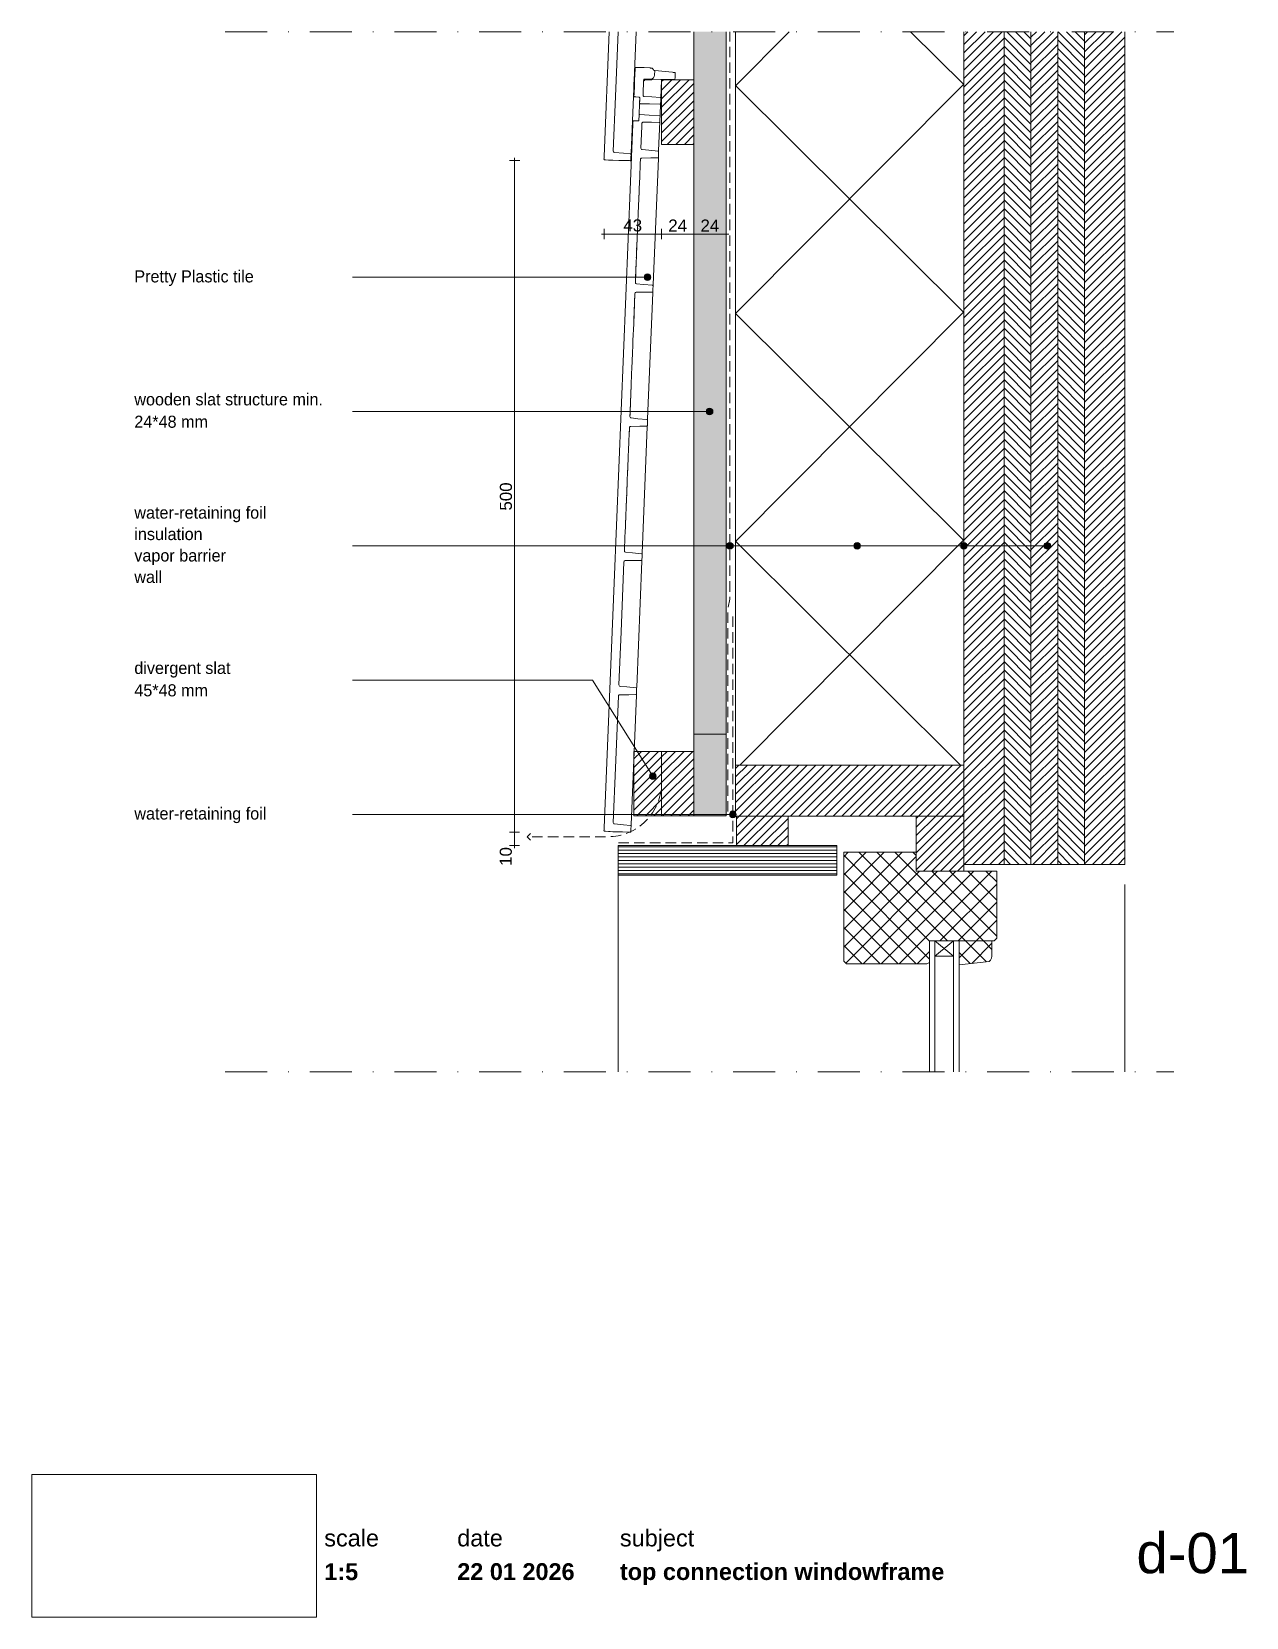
# Paper-space layout 'd-01 top connection windowframe' of a CAD drawing. Header units: millimetres. Extents: x 14 to 195, y 11 to 247.
import ezdxf
from ezdxf.xclip import XClip

# ---------------------------------------------------------------- set-up
doc = ezdxf.new("R2010")
doc.units = ezdxf.units.MM
doc.header["$MEASUREMENT"] = 0
doc.header["$XCLIPFRAME"] = 0
for name, pattern in [('B0302', [12.51, 6.26, -3.125, 0, -3.125]), ('B0701', [2.3412, 1.56, -0.7812]), ('Wipeout_Contour', [1000, 0, -1000])]:
    doc.linetypes.add(name, pattern=pattern)
for name, color, linetype in [('#01', 7, 'Continuous'), ('Dim - 1_50_100', 7, 'Continuous'), ('Info - 1_50_100', 7, 'Continuous'), ('Info - 1_5_10', 7, 'Continuous'), ('Info - English', 7, 'Continuous')]:
    doc.layers.add(name, color=color, linetype=linetype)
doc.styles.add('GENERATED_STYLE_1', font='HelveticaNeue.ttc')
doc.styles.add('GENERATED_STYLE_2', font='HelveticaNeue.ttc')
doc.styles.add('GENERATED_STYLE_3', font='Helvetica.ttc')
doc.styles.add('GENERATED_STYLE_4', font='')
doc.styles.get('GENERATED_STYLE_4').set_extended_font_data('Work Sans')
picture_1 = doc.add_image_def('image1.png', size_in_pixel=(317, 159))
pattern_1 = [(45, (-9206.62435, -124.0905), (-0.6363961, 0.6363961), [])]
pattern_2 = [(315, (-9206.62435, -124.0905), (0.6363961, 0.6363961), [])]
pattern_3 = [(45, (-9206.6243, -124.0905), (-1.3435029, 1.3435029), []), (135, (-9206.6243, -124.0905), (1.3435029, 1.3435029), [])]

# ---------------------------------------------------------------- blocks, each defined once
blk = doc.blocks.new('Drawing_1_1', base_point=(-200, 60))
at = {"color": 2, "linetype": 'Continuous', "lineweight": 0}
for s, insert, char_height, attachment_point, style in [('\\A1;{\\pql;\\fHelvetica Neue|b0|i0|c0|p0;\\W1.000000;scale}', (57.28, 24.14), 2.5, 1, 'GENERATED_STYLE_1'), ('\\A1;{\\pql;\\fHelvetica Neue|b0|i0|c0|p0;\\W1.000000;date}', (77.08, 24.14), 2.5, 1, 'GENERATED_STYLE_1'), ('\\A1;{\\pql;\\fHelvetica Neue|b0|i0|c0|p0;\\W1.000000;subject}', (101.31, 24.14), 2.5, 1, 'GENERATED_STYLE_1'), ('\\A1;{\\pqr;\\fHelvetica Neue|b0|i0|c0|p0;\\W1.000000;d-01}', (195, 23.65), 6, 3, 'GENERATED_STYLE_1'), ('\\A1;{\\pql;\\fHelvetica Neue|b1|i0|c0|p0;\\W1.000000;1:5}', (57.28, 19.12), 2.5, 1, 'GENERATED_STYLE_2'), ('\\A1;{\\pql;\\fHelvetica Neue|b1|i0|c0|p0;\\W1.000000;22 01 2026}', (77.08, 19.14), 2.5, 1, 'GENERATED_STYLE_2'), ('\\A1;{\\pql;\\fHelvetica Neue|b1|i0|c0|p0;\\W1.000000;top connection windowframe}', (101.31, 19.14), 2.5, 1, 'GENERATED_STYLE_2')]:
    blk.add_mtext(s, dxfattribs=dict(at, insert=insert, char_height=char_height, attachment_point=attachment_point, style=style))
at = {"color": 254, "linetype": 'Wipeout_Contour', "lineweight": 0, "ltscale": 174.062972}
blk.add_wipeout([(13.71, 11.09), (56.11, 11.09), (56.11, 32.35), (13.71, 32.35)], dxfattribs=at)
at = {"color": 9, "lineweight": 0}
image = blk.add_image(picture_1, insert=(13.71, 11.09), size_in_units=(42.4, 21.27), dxfattribs=at)
image.set_boundary_path([(-0.5, -0.5), (316.5, 158.5)])
blk = doc.blocks.new('Drawing_2_1', base_point=(-9206.62, -124.09))
at = {"layer": '#01', "linetype": 'Continuous', "lineweight": 0, "true_color": 0x000000}
for points in [[(104.91, 210.66), (104.95, 210.47), (105.06, 210.31), (105.22, 210.2), (105.41, 210.16), (105.61, 210.2), (105.77, 210.31), (105.88, 210.47), (105.91, 210.66), (105.88, 210.85), (105.77, 211.02), (105.61, 211.12), (105.41, 211.16), (105.22, 211.12), (105.06, 211.02), (104.95, 210.85)], [(114.16, 190.66), (114.2, 190.47), (114.3, 190.31), (114.47, 190.2), (114.66, 190.16), (114.85, 190.2), (115.01, 190.31), (115.12, 190.47), (115.16, 190.66), (115.12, 190.85), (115.01, 191.02), (114.85, 191.12), (114.66, 191.16), (114.47, 191.12), (114.3, 191.02), (114.2, 190.85)], [(117.19, 170.66), (117.23, 170.47), (117.34, 170.31), (117.5, 170.2), (117.69, 170.16), (117.88, 170.2), (118.05, 170.31), (118.16, 170.47), (118.19, 170.66), (118.16, 170.85), (118.05, 171.02), (117.88, 171.12), (117.69, 171.16), (117.5, 171.12), (117.34, 171.02), (117.23, 170.85)], [(136.13, 170.66), (136.17, 170.47), (136.28, 170.31), (136.44, 170.2), (136.63, 170.16), (136.82, 170.2), (136.98, 170.31), (137.09, 170.47), (137.13, 170.66), (137.09, 170.85), (136.98, 171.02), (136.82, 171.12), (136.63, 171.16), (136.44, 171.12), (136.28, 171.02), (136.17, 170.85)], [(152.02, 170.66), (152.06, 170.47), (152.17, 170.31), (152.33, 170.2), (152.52, 170.16), (152.71, 170.2), (152.87, 170.31), (152.98, 170.47), (153.02, 170.66), (152.98, 170.85), (152.87, 171.02), (152.71, 171.12), (152.52, 171.16), (152.33, 171.12), (152.17, 171.02), (152.06, 170.85)], [(164.46, 170.66), (164.5, 170.47), (164.61, 170.31), (164.77, 170.2), (164.96, 170.16), (165.15, 170.2), (165.31, 170.31), (165.42, 170.47), (165.46, 170.66), (165.42, 170.85), (165.31, 171.02), (165.15, 171.12), (164.96, 171.16), (164.77, 171.12), (164.61, 171.02), (164.5, 170.85)], [(105.71, 136.34), (105.75, 136.14), (105.86, 135.98), (106.02, 135.87), (106.21, 135.84), (106.4, 135.87), (106.56, 135.98), (106.67, 136.14), (106.71, 136.34), (106.67, 136.53), (106.56, 136.69), (106.4, 136.8), (106.21, 136.84), (106.02, 136.8), (105.86, 136.69), (105.75, 136.53)], [(117.62, 130.66), (117.66, 130.47), (117.77, 130.31), (117.93, 130.2), (118.12, 130.16), (118.31, 130.2), (118.47, 130.31), (118.58, 130.47), (118.62, 130.66), (118.58, 130.85), (118.47, 131.02), (118.31, 131.12), (118.12, 131.16), (117.93, 131.12), (117.77, 131.02), (117.66, 130.85)]]:
    blk.add_hatch(color=18, dxfattribs=at).paths.add_polyline_path(points)
at = {"layer": 'Info - 1_50_100', "linetype": 'Continuous', "lineweight": 0, "true_color": 0xfefefe}
blk.add_hatch(color=7, dxfattribs=at).paths.add_polyline_path([(117.12, 247.22), (112.32, 247.22), (112.32, 130.44), (117.12, 130.44)])
at = {"layer": 'Info - 1_50_100', "linetype": 'Continuous', "lineweight": 0, "true_color": 0x000000}
h = blk.add_hatch(dxfattribs=at)
h.set_pattern_fill('415_Isolatie_ruit_0001', color=18, style=0, pattern_type=2)
h.set_pattern_definition([(45.152, (118.52, 239.18), (-16.9703, 16.8807), []), (135.152, (118.52, 239.18), (16.9703, 17.0605), [])])
h.paths.add_polyline_path([(152.52, 247.22), (118.52, 247.22), (118.52, 138.01), (152.52, 138.01)])
h = blk.add_hatch(dxfattribs=at)
h.set_pattern_fill('310_Naaldhout__01__0001', color=18, style=0, pattern_type=2)
h.set_pattern_definition(pattern_1)
h.paths.add_polyline_path([(158.52, 247.22), (152.52, 247.22), (152.52, 123.21), (158.52, 123.21)])
h = blk.add_hatch(dxfattribs=at)
h.set_pattern_fill('310_Naaldhout__02__0001', color=18, style=0, pattern_type=2)
h.set_pattern_definition(pattern_2)
h.paths.add_polyline_path([(162.52, 247.22), (158.52, 247.22), (158.52, 123.21), (162.52, 123.21)])
h = blk.add_hatch(dxfattribs=at)
h.set_pattern_fill('310_Naaldhout__01__0001', color=18, style=0, pattern_type=2)
h.set_pattern_definition(pattern_1)
h.paths.add_polyline_path([(166.52, 247.22), (162.52, 247.22), (162.52, 123.21), (166.52, 123.21)])
h = blk.add_hatch(dxfattribs=at)
h.set_pattern_fill('310_Naaldhout__02__0001', color=18, style=0, pattern_type=2)
h.set_pattern_definition(pattern_2)
h.paths.add_polyline_path([(170.52, 247.22), (166.52, 247.22), (166.52, 123.21), (170.52, 123.21)])
h = blk.add_hatch(dxfattribs=at)
h.set_pattern_fill('310_Naaldhout__01__0001', color=18, style=0, pattern_type=2)
h.set_pattern_definition(pattern_1)
h.paths.add_polyline_path([(176.52, 247.22), (170.52, 247.22), (170.52, 123.21), (176.52, 123.21)])
h = blk.add_hatch(dxfattribs=at)
h.set_pattern_fill('310_Naaldhout__01__0001', color=18, style=0, pattern_type=2)
h.set_pattern_definition(pattern_1)
h.paths.add_polyline_path([(118.52, 130.41), (152.52, 130.41), (152.52, 138.01), (118.52, 138.01)])
h = blk.add_hatch(dxfattribs=at)
h.set_pattern_fill('310_Naaldhout__01__0001', color=18, style=0, pattern_type=2)
h.set_pattern_definition(pattern_1)
h.paths.add_polyline_path([(118.65, 126.01), (126.34, 126.01), (126.34, 130.41), (118.65, 130.41)])
h = blk.add_hatch(dxfattribs=at)
h.set_pattern_fill('310_Naaldhout__01__0001', color=18, style=0, pattern_type=2)
h.set_pattern_definition(pattern_1)
h.paths.add_polyline_path([(145.43, 122.21), (152.52, 122.21), (152.52, 130.41), (145.43, 130.41)])
h = blk.add_hatch(dxfattribs=at)
h.set_pattern_fill('325_Houtachtig_plaatmate_E0', color=18, style=0, pattern_type=2)
h.set_pattern_definition([(0, (203.38865, 123.81315), (0, 0.5), [])])
h.paths.add_polyline_path([(133.63, 121.61), (133.63, 126.01), (101.05, 126.01), (101.05, 121.61)])
at = {"layer": 'Info - 1_5_10', "linetype": 'Continuous', "lineweight": 0, "true_color": 0x99a3a6}
h = blk.add_hatch(dxfattribs=at)
h.set_pattern_fill('310_Naaldhout__01__0001', color=253, style=0, pattern_type=2)
h.set_pattern_definition(pattern_1)
h.paths.add_polyline_path([(107.52, 230.44), (112.32, 230.44), (112.32, 240.04), (107.52, 240.04)])
h = blk.add_hatch(dxfattribs=at)
h.set_pattern_fill('310_Naaldhout__01__0001', color=253, style=0, pattern_type=2)
h.set_pattern_definition(pattern_1)
h.paths.add_polyline_path([(103.4, 130.44), (107.52, 130.44), (107.52, 140.04), (103.4, 140.04)])
h = blk.add_hatch(dxfattribs=at)
h.set_pattern_fill('310_Naaldhout__01__0001', color=253, style=0, pattern_type=2)
h.set_pattern_definition(pattern_1)
h.paths.add_polyline_path([(107.52, 130.44), (112.32, 130.44), (112.32, 140.04), (107.52, 140.04)])
h = blk.add_hatch(dxfattribs=at)
h.set_pattern_fill('305_Loofhout__02__0001', color=253, style=0, pattern_type=2)
h.set_pattern_definition(pattern_3)
h.paths.add_polyline_path([(145.43, 125.01), (134.63, 125.01), (134.63, 108.81), (135.03, 108.41), (147.03, 108.41), (147.41, 108.61), (147.41, 111.81), (153.63, 111.81), (157.03, 111.81), (157.43, 112.21), (157.43, 122.21), (145.43, 122.21)])
h = blk.add_hatch(dxfattribs=at)
h.set_pattern_fill('305_Loofhout__02__0001', color=253, style=0, pattern_type=2)
h.set_pattern_definition(pattern_3)
h.paths.add_polyline_path([(151.81, 111.81), (151.81, 108.27), (156.29, 108.74, 0.246914), (156.72, 109.84), (156.72, 111.81)])
at = {"layer": '#01', "color": 1, "linetype": 'Continuous', "lineweight": 0}
blk.add_line((112.32, 240.04), (112.32, 247.22), dxfattribs=at)
at = {"layer": '#01', "color": 2, "linetype": 'Continuous', "lineweight": 0}
for p, q in [((107.52, 240.04), (107.52, 230.44)), ((112.32, 240.04), (107.52, 240.04)), ((112.32, 240.04), (112.32, 230.44)), ((112.32, 230.44), (107.52, 230.44))]:
    blk.add_line(p, q, dxfattribs=at)
at = {"layer": '#01', "color": 9, "linetype": 'Continuous', "lineweight": 0}
for p, q in [((104.91, 210.66), (61.48, 210.66)), ((114.16, 190.66), (61.48, 190.66)), ((152.02, 170.66), (61.48, 170.66)), ((117.19, 170.66), (61.48, 170.66)), ((164.46, 170.66), (73.92, 170.66)), ((136.13, 170.66), (78.3, 170.66)), ((97.22, 150.66), (61.48, 150.66)), ((105.94, 136.76), (97.22, 150.66)), ((117.62, 130.66), (61.48, 130.66)), ((101.05, 122.41), (101.05, 92.3)), ((176.52, 120.21), (176.52, 92.3)), ((148.21, 109.55), (151.01, 111.81)), ((151.01, 109.55), (148.21, 111.81))]:
    blk.add_line(p, q, dxfattribs=at)
at = {"layer": '#01', "color": 4, "linetype": 'Continuous', "lineweight": 0, "flags": 128}
blk.add_lwpolyline([(152.52, 247.22), (152.52, 123.21), (176.52, 123.21), (176.52, 247.22)], dxfattribs=at)
at = {"layer": '#01', "color": 2, "linetype": 'B0701', "lineweight": 0, "flags": 128}
blk.add_lwpolyline([(101.09, 126.43), (118.12, 126.43), (118.12, 160.56)], dxfattribs=at)
at = {"layer": '#01', "color": 1, "linetype": 'Continuous', "lineweight": 0}
for centre in [(105.41, 210.66), (114.66, 190.66), (117.69, 170.66), (136.63, 170.66), (152.52, 170.66), (164.96, 170.66), (106.21, 136.34), (118.12, 130.66)]:
    blk.add_circle(centre, 0.5, dxfattribs=at)
at = {"color": 1, "linetype": 'Continuous', "lineweight": 0}
for p, q in [((102.97, 229.11), (103.71, 247.22)), ((103.58, 241.82), (103.59, 241.85)), ((103.6, 241.86), (103.63, 241.89)), ((103.64, 241.89), (103.68, 241.9)), ((103.75, 241.9), (103.68, 241.9)), ((103.94, 241.89), (104.92, 241.87)), ((106.49, 241.22), (106.48, 240.92)), ((106.48, 240.76), (106.48, 240.92)), ((106.5, 241.4), (106.49, 241.22)), ((106.5, 241.42), (106.5, 241.42)), ((106.5, 241.42), (106.5, 241.4)), ((109.27, 241.16), (109.25, 241.16)), ((109.46, 241.14), (109.27, 241.16)), ((109.5, 241.13), (109.5, 241.13)), ((109.53, 241.09), (109.54, 241.09)), ((109.55, 241.04), (109.55, 241.05)), ((103.43, 240.35), (103.38, 239.15)), ((103.46, 239.15), (103.38, 239.15)), ((103.46, 239.15), (103.42, 237.97)), ((103.43, 240.35), (103.51, 240.35)), ((103.46, 239.15), (103.5, 240.03)), ((104.83, 239.87), (104.76, 238.04)), ((104.83, 239.87), (104.85, 240.15)), ((104.85, 240.15), (104.87, 240.15)), ((104.87, 240.15), (104.94, 240.15)), ((104.94, 240.15), (105.04, 240.14)), ((104.95, 239.97), (105.03, 240.06)), ((105.03, 240.06), (105.03, 240.06)), ((105.04, 240.14), (105.88, 240.15)), ((105.88, 240.15), (106.11, 240.2)), ((106.3, 240.33), (106.11, 240.2)), ((106.3, 240.33), (106.43, 240.53)), ((106.43, 240.53), (106.48, 240.76)), ((107.5, 239.99), (107.39, 237.32)), ((107.41, 240.09), (107.41, 240.09)), ((107.52, 240.04), (107.5, 239.99)), ((107.52, 240.04), (107.6, 240.09)), ((108.59, 240.1), (108.49, 240.1)), ((108.59, 240.1), (109.41, 240.11)), ((109.41, 240.11), (109.42, 240.11)), ((109.47, 240.13), (109.46, 240.12)), ((109.5, 240.16), (109.5, 240.16)), ((109.51, 240.2), (109.52, 240.28)), ((100.32, 229.45), (100.65, 237.59)), ((103.41, 237.57), (103.44, 237.54)), ((103.48, 237.52), (103.45, 237.53)), ((103.57, 237.51), (103.49, 237.52)), ((104.22, 237.43), (104.21, 237.44)), ((104.21, 236.14), (104.22, 236.3)), ((104.21, 235.97), (104.21, 236.14)), ((104.22, 236.3), (104.23, 236.42)), ((104.26, 237.35), (104.23, 236.63)), ((104.23, 236.57), (104.23, 236.59)), ((104.23, 236.59), (104.24, 236.57)), ((104.23, 236.52), (104.23, 236.57)), ((104.23, 236.42), (104.23, 236.52)), ((104.24, 236.54), (104.26, 236.53)), ((104.25, 237.4), (104.25, 237.41)), ((104.26, 237.35), (104.25, 237.12)), ((104.26, 237.17), (104.25, 237.13)), ((104.25, 237.12), (104.25, 237.12)), ((104.25, 237.12), (104.25, 237.06)), ((104.25, 237.06), (104.25, 237.04)), ((104.25, 237.06), (104.25, 237.05)), ((104.25, 237.05), (104.25, 236.94)), ((104.25, 236.94), (104.25, 236.92)), ((104.25, 236.92), (104.25, 236.9)), ((104.26, 237.36), (104.26, 237.35)), ((104.26, 237.35), (104.26, 237.17)), ((104.26, 237.17), (104.26, 237.16)), ((104.26, 237.16), (104.26, 237.17)), ((104.28, 236.51), (104.3, 236.5)), ((104.76, 237.72), (104.75, 237.77)), ((104.77, 237.67), (104.8, 237.63)), ((104.84, 237.59), (104.89, 237.58)), ((106.06, 237.5), (104.94, 237.56)), ((107.29, 236.43), (107.31, 236.43)), ((107.31, 236.43), (107.33, 236.45)), ((107.35, 237.41), (107.33, 237.42)), ((107.35, 236.24), (107.34, 236.09)), ((107.35, 236.49), (107.35, 236.47)), ((107.36, 236.44), (107.35, 236.36)), ((107.35, 236.36), (107.35, 236.24)), ((107.36, 236.52), (107.38, 236.9)), ((107.36, 236.52), (107.36, 236.5)), ((107.36, 236.5), (107.36, 236.44)), ((107.37, 237.39), (107.38, 237.37)), ((107.39, 237.32), (107.39, 237.35)), ((103.25, 233.85), (103.26, 233.88)), ((103.27, 233.89), (103.3, 233.92)), ((103.35, 233.93), (103.31, 233.92)), ((103.58, 233.93), (104.03, 233.94)), ((103.72, 233.93), (104.03, 233.94)), ((103.9, 233.93), (104.03, 233.94)), ((104, 233.94), (103.98, 233.94)), ((104.03, 233.94), (104, 233.94)), ((104.04, 233.94), (104.03, 233.94)), ((104.09, 233.96), (104.08, 233.95)), ((104.12, 233.99), (104.11, 233.98)), ((104.16, 234.86), (104.17, 234.96)), ((104.16, 234.81), (104.16, 234.86)), ((104.16, 234.79), (104.16, 234.81)), ((104.17, 235.09), (104.18, 235.24)), ((104.17, 234.96), (104.17, 235.09)), ((104.17, 234.81), (104.17, 234.84)), ((104.18, 235.41), (104.19, 235.6)), ((104.18, 235.24), (104.18, 235.41)), ((104.19, 235.6), (104.2, 235.78)), ((104.19, 234.85), (104.21, 234.87)), ((104.2, 235.78), (104.21, 235.97)), ((104.26, 234.88), (104.24, 234.88)), ((105.65, 234.8), (104.26, 234.88)), ((107.25, 233.8), (107.07, 229.53)), ((107.21, 234.7), (107.24, 234.7)), ((107.24, 233.78), (107.23, 233.75)), ((107.26, 234.68), (107.27, 234.66)), ((107.28, 234.61), (107.27, 234.23)), ((107.29, 234.77), (107.28, 234.68)), ((107.28, 234.68), (107.28, 234.63)), ((107.28, 234.63), (107.28, 234.61)), ((107.28, 234.61), (107.28, 234.63)), ((107.3, 235.03), (107.29, 234.89)), ((107.29, 234.89), (107.29, 234.77)), ((107.31, 235.2), (107.3, 235.03)), ((107.32, 235.56), (107.31, 235.38)), ((107.31, 235.38), (107.31, 235.2)), ((107.33, 235.75), (107.32, 235.56)), ((107.34, 235.93), (107.33, 235.75)), ((107.34, 236.09), (107.34, 235.93)), ((103.23, 233.43), (100.44, 165.12)), ((103.24, 233.7), (103.23, 233.43)), ((104.56, 233.1), (104.43, 229.86)), ((104.58, 233.57), (104.59, 233.62)), ((104.65, 233.71), (104.68, 233.74)), ((104.73, 233.75), (104.78, 233.76)), ((106.03, 233.73), (107.15, 233.71)), ((107.15, 233.71), (107.17, 233.71)), ((107.21, 233.74), (107.2, 233.72)), ((100.32, 229.45), (100.34, 229.35)), ((100.34, 229.35), (100.41, 229.27)), ((100.41, 229.27), (100.5, 229.24)), ((101.27, 229.17), (101.27, 229.17)), ((101.83, 229.12), (102.87, 229.02)), ((102.96, 228.92), (102.97, 229.11)), ((104.45, 229.77), (104.43, 229.86)), ((104.51, 229.69), (104.45, 229.77)), ((104.61, 229.66), (104.51, 229.69)), ((104.61, 229.66), (104.61, 229.66)), ((107, 229.42), (107.02, 229.42)), ((107.04, 229.4), (107.06, 229.38)), ((107.05, 228.98), (107.07, 229.33)), ((107.06, 229.38), (107.06, 229.36)), ((107.07, 229.53), (107.07, 229.33)), ((98.93, 228.25), (98.94, 228.22)), ((98.94, 228.38), (98.95, 228.65)), ((98.94, 228.2), (98.97, 228.17)), ((98.98, 228.16), (99.01, 228.15)), ((99.77, 228.1), (99.59, 228.11)), ((100.27, 228.07), (99.77, 228.1)), ((102.71, 228.02), (102.58, 228.02)), ((102.71, 228.02), (102.83, 228.01)), ((102.87, 228.02), (102.88, 228.03)), ((102.9, 229.01), (102.92, 229)), ((102.91, 228.06), (102.91, 228.06)), ((102.93, 228.24), (102.94, 228.49)), ((102.94, 228.43), (102.93, 228.24)), ((102.93, 228.11), (102.93, 228.24)), ((102.94, 228.98), (102.95, 228.97)), ((102.96, 228.94), (102.96, 228.92)), ((104.33, 227.61), (104.25, 225.49)), ((104.33, 227.61), (104.36, 228.21)), ((104.36, 228.21), (104.33, 227.62)), ((104.33, 227.62), (104.36, 228.21)), ((104.36, 228.21), (104.39, 228.3)), ((104.39, 228.3), (104.46, 228.37)), ((104.46, 228.37), (104.56, 228.4)), ((106.94, 228.43), (105.89, 228.41)), ((107.03, 228.32), (106.26, 209.55)), ((106.96, 228.43), (106.94, 228.43)), ((107, 228.45), (106.98, 228.44)), ((107.03, 228.32), (107.03, 228.52)), ((107.03, 228.52), (107.03, 228.5)), ((104.11, 222.08), (104.1, 221.89)), ((104.15, 223.02), (104.13, 222.61)), ((104.14, 222.89), (104.13, 222.58)), ((104.18, 223.91), (104.18, 223.91)), ((104.18, 223.81), (104.18, 223.74)), ((104.01, 219.72), (104.02, 219.82)), ((104.02, 219.82), (104.01, 219.74)), ((104.02, 219.82), (104.01, 219.76)), ((104.02, 219.82), (104.01, 219.77)), ((104.02, 220.02), (104.03, 220.07)), ((104.03, 220.07), (104.02, 220.02)), ((104.02, 220.02), (104.03, 220.07)), ((104.02, 220.04), (104.03, 220.07)), ((104.03, 220.07), (104.02, 220.04)), ((104.02, 220.04), (104.03, 220.07)), ((104.02, 220.05), (104.02, 219.99)), ((104.02, 220.02), (104.02, 219.87)), ((104.02, 219.99), (104.02, 219.99)), ((104.02, 219.99), (104.02, 219.91)), ((104.02, 219.99), (104.02, 219.94)), ((104.02, 219.99), (104.02, 219.97)), ((104.02, 219.94), (104.02, 219.97)), ((104.02, 219.87), (104.02, 219.82)), ((104.02, 219.82), (104.02, 219.81)), ((104.03, 220.16), (104.03, 220.16)), ((104.03, 220.15), (104.03, 220.14)), ((104.03, 220.14), (104.03, 220.15)), ((104.03, 220.15), (104.03, 220.14)), ((104.03, 220.14), (104.03, 220.14)), ((104.03, 220.14), (104.03, 220.12)), ((104.03, 220.14), (104.03, 220.14)), ((104.03, 220.12), (104.03, 220.11)), ((104.03, 220.12), (104.03, 220.12)), ((104.03, 220.1), (104.03, 220.11)), ((104.03, 220.07), (104.03, 220.1)), ((104.03, 220.07), (104.03, 220.1)), ((104.03, 220.09), (104.03, 220.1)), ((104.03, 220.07), (104.03, 220.09)), ((104.03, 220.09), (104.03, 220.09)), ((104.04, 220.37), (104.07, 221.04)), ((104.07, 221.04), (104.07, 221.13)), ((104.09, 221.74), (104.1, 221.87)), ((104.09, 221.74), (104.09, 221.74)), ((104.1, 221.88), (104.1, 221.89)), ((104.1, 221.87), (104.1, 221.88)), ((103.92, 217.58), (103.93, 217.64)), ((103.92, 217.59), (103.93, 217.62)), ((103.92, 217.61), (103.92, 217.59)), ((103.92, 217.56), (103.92, 217.59)), ((103.92, 217.59), (103.92, 217.59)), ((103.92, 217.57), (103.92, 217.56)), ((103.92, 217.55), (103.92, 217.56)), ((103.92, 217.54), (103.92, 217.55)), ((103.92, 217.53), (103.92, 217.54)), ((103.92, 217.52), (103.92, 217.53)), ((103.92, 217.53), (103.92, 217.53)), ((103.92, 217.5), (103.92, 217.52)), ((103.92, 217.51), (103.92, 217.5)), ((103.92, 217.49), (103.92, 217.5)), ((103.92, 217.4), (103.92, 217.49)), ((103.92, 217.49), (103.92, 217.49)), ((103.92, 217.46), (103.92, 217.47)), ((103.92, 217.38), (103.92, 217.46)), ((103.92, 217.37), (103.92, 217.44)), ((103.92, 217.44), (103.92, 217.44)), ((103.93, 217.82), (103.93, 217.84)), ((103.93, 217.8), (103.93, 217.81)), ((103.93, 217.79), (103.93, 217.8)), ((103.93, 217.79), (103.93, 217.76)), ((103.93, 217.76), (103.93, 217.78)), ((103.93, 217.75), (103.93, 217.76)), ((103.93, 217.74), (103.93, 217.75)), ((103.93, 217.74), (103.93, 217.72)), ((103.93, 217.72), (103.93, 217.73)), ((103.93, 217.71), (103.93, 217.72)), ((103.93, 217.66), (103.93, 217.71)), ((103.93, 217.69), (103.93, 217.64)), ((103.93, 217.67), (103.93, 217.68)), ((103.93, 217.66), (103.93, 217.67)), ((103.93, 217.65), (103.93, 217.66)), ((103.93, 217.64), (103.93, 217.65)), ((103.94, 217.93), (103.96, 218.58)), ((103.94, 217.93), (103.94, 217.91)), ((103.94, 217.92), (103.94, 217.91)), ((103.94, 217.91), (103.94, 217.9)), ((103.94, 217.88), (103.94, 217.9)), ((103.94, 217.89), (103.94, 217.88)), ((103.94, 217.86), (103.94, 217.87)), ((103.96, 218.58), (103.96, 218.59)), ((103.96, 218.59), (103.97, 218.59)), ((103.97, 218.59), (103.96, 218.58)), ((103.99, 219.24), (103.97, 218.83)), ((103.99, 219.22), (103.97, 218.83)), ((103.97, 218.83), (103.97, 218.83)), ((103.97, 218.81), (103.97, 218.82)), ((103.97, 218.82), (103.97, 218.82)), ((103.97, 218.81), (103.97, 218.81)), ((103.97, 218.81), (103.97, 218.81)), ((103.97, 218.8), (103.97, 218.81)), ((103.97, 218.8), (103.97, 218.77)), ((103.97, 218.8), (103.97, 218.78)), ((103.97, 218.8), (103.97, 218.78)), ((103.97, 218.8), (103.97, 218.79)), ((103.97, 218.79), (103.97, 218.8)), ((103.97, 218.8), (103.97, 218.79)), ((103.97, 218.79), (103.97, 218.8)), ((103.97, 218.78), (103.97, 218.76)), ((103.97, 218.78), (103.97, 218.76)), ((103.97, 218.78), (103.97, 218.77)), ((103.97, 218.77), (103.97, 218.75)), ((103.97, 218.77), (103.97, 218.75)), ((103.97, 218.76), (103.97, 218.76)), ((103.97, 218.75), (103.97, 218.74)), ((103.97, 218.74), (103.97, 218.75)), ((103.97, 218.74), (103.97, 218.74)), ((103.97, 218.73), (103.97, 218.73)), ((103.97, 218.73), (103.97, 218.73)), ((103.97, 218.73), (103.97, 218.73)), ((103.97, 218.61), (103.97, 218.61)), ((103.99, 219.3), (103.99, 219.27)), ((103.99, 219.27), (103.99, 219.29)), ((103.99, 219.26), (103.99, 219.27)), ((103.81, 214.9), (103.82, 214.92)), ((103.82, 214.92), (103.81, 214.91)), ((103.81, 214.91), (103.81, 214.9)), ((103.81, 214.91), (103.81, 214.9)), ((103.81, 214.89), (103.81, 214.9)), ((103.81, 214.9), (103.81, 214.89)), ((103.81, 214.88), (103.81, 214.89)), ((103.81, 214.89), (103.81, 214.88)), ((103.81, 214.88), (103.81, 214.88)), ((103.82, 215.01), (103.82, 215)), ((103.82, 215), (103.82, 215)), ((103.82, 214.99), (103.82, 215)), ((103.82, 215), (103.82, 215)), ((103.82, 214.98), (103.82, 214.99)), ((103.82, 214.99), (103.82, 214.99)), ((103.82, 214.99), (103.82, 214.99)), ((103.82, 214.97), (103.82, 214.98)), ((103.82, 214.98), (103.82, 214.98)), ((103.82, 214.98), (103.82, 214.98)), ((103.82, 214.97), (103.82, 214.96)), ((103.82, 214.96), (103.82, 214.97)), ((103.82, 214.95), (103.82, 214.96)), ((103.82, 214.96), (103.82, 214.95)), ((103.82, 214.95), (103.82, 214.94)), ((103.82, 214.94), (103.82, 214.93)), ((103.82, 214.94), (103.82, 214.94)), ((103.82, 214.93), (103.82, 214.92)), ((103.83, 215.4), (103.84, 215.64)), ((103.84, 215.64), (103.85, 215.66)), ((103.84, 215.65), (103.84, 215.64)), ((103.84, 215.64), (103.84, 215.64)), ((103.85, 215.89), (103.86, 215.9)), ((103.85, 215.89), (103.85, 215.88)), ((103.85, 215.89), (103.85, 215.88)), ((103.85, 215.88), (103.85, 215.89)), ((103.85, 215.89), (103.85, 215.89)), ((103.85, 215.85), (103.85, 215.87)), ((103.85, 215.87), (103.85, 215.86)), ((103.85, 215.87), (103.85, 215.87)), ((103.85, 215.85), (103.85, 215.85)), ((103.85, 215.71), (103.85, 215.72)), ((103.85, 215.72), (103.85, 215.72)), ((103.85, 215.72), (103.85, 215.71)), ((103.85, 215.71), (103.85, 215.7)), ((103.85, 215.71), (103.85, 215.71)), ((103.85, 215.7), (103.85, 215.68)), ((103.85, 215.67), (103.85, 215.68)), ((103.85, 215.68), (103.85, 215.68)), ((103.85, 215.66), (103.85, 215.67)), ((103.87, 216.31), (103.86, 215.98)), ((103.87, 216.29), (103.86, 215.97)), ((103.86, 215.98), (103.86, 215.98)), ((103.86, 215.97), (103.86, 215.97)), ((103.86, 215.96), (103.86, 215.95)), ((103.86, 215.94), (103.86, 215.95)), ((103.86, 215.94), (103.86, 215.95)), ((103.86, 215.93), (103.86, 215.94)), ((103.86, 215.92), (103.86, 215.91)), ((103.86, 215.92), (103.86, 215.91)), ((103.86, 215.92), (103.86, 215.91)), ((103.86, 215.91), (103.86, 215.91)), ((103.86, 215.91), (103.86, 215.9)), ((103.87, 216.36), (103.88, 216.44)), ((103.88, 216.44), (103.87, 216.36)), ((103.88, 216.41), (103.87, 216.34)), ((103.88, 216.4), (103.87, 216.31)), ((103.88, 216.62), (103.88, 216.61)), ((103.88, 216.58), (103.88, 216.6)), ((103.88, 216.59), (103.88, 216.58)), ((103.88, 216.57), (103.88, 216.55)), ((103.88, 216.56), (103.88, 216.55)), ((103.88, 216.53), (103.88, 216.54)), ((103.88, 216.53), (103.88, 216.52)), ((103.88, 216.51), (103.88, 216.5)), ((103.88, 216.5), (103.88, 216.47)), ((103.88, 216.47), (103.88, 216.49)), ((103.88, 216.48), (103.88, 216.47)), ((103.88, 216.45), (103.88, 216.47)), ((103.88, 216.46), (103.88, 216.45)), ((103.88, 216.44), (103.88, 216.44)), ((103.88, 216.42), (103.88, 216.41)), ((103.91, 217.15), (103.9, 217.12)), ((103.9, 217.11), (103.9, 217.09)), ((103.9, 217.08), (103.9, 217.05)), ((103.9, 217.08), (103.9, 217.06)), ((103.9, 217.04), (103.9, 217.02)), ((103.9, 216.98), (103.9, 217.01)), ((103.9, 217.01), (103.9, 216.99)), ((103.91, 217.15), (103.91, 217.13)), ((103.73, 212.95), (103.61, 209.88)), ((103.61, 209.88), (103.73, 212.93)), ((103.73, 212.93), (103.73, 212.94)), ((103.73, 212.94), (103.73, 212.93)), ((103.76, 213.69), (103.77, 213.7)), ((103.76, 213.67), (103.76, 213.68)), ((103.76, 213.65), (103.76, 213.65)), ((103.76, 213.63), (103.76, 213.65)), ((103.76, 213.65), (103.76, 213.64)), ((103.76, 213.63), (103.76, 213.63)), ((103.77, 213.93), (103.78, 213.96)), ((103.77, 213.92), (103.77, 213.89)), ((103.77, 213.88), (103.77, 213.84)), ((103.77, 213.88), (103.77, 213.85)), ((103.77, 213.82), (103.77, 213.79)), ((103.77, 213.75), (103.77, 213.78)), ((103.77, 213.73), (103.77, 213.74)), ((103.78, 214.18), (103.79, 214.22)), ((103.78, 214.13), (103.78, 214.17)), ((103.78, 214.13), (103.78, 214.13)), ((103.78, 214.12), (103.78, 214.08)), ((103.78, 214.07), (103.78, 214.02)), ((103.78, 214.04), (103.78, 214.07)), ((103.78, 214.01), (103.78, 213.98)), ((103.79, 214.42), (103.8, 214.44)), ((103.79, 214.4), (103.79, 214.42)), ((103.79, 214.38), (103.79, 214.37)), ((103.79, 214.35), (103.79, 214.36)), ((103.79, 214.29), (103.79, 214.34)), ((103.79, 214.3), (103.79, 214.34)), ((103.79, 214.28), (103.79, 214.23)), ((103.79, 214.23), (103.79, 214.28)), ((103.81, 214.71), (103.8, 214.66)), ((103.8, 214.62), (103.8, 214.6)), ((103.8, 214.58), (103.8, 214.56)), ((103.8, 214.51), (103.8, 214.54)), ((103.8, 214.49), (103.8, 214.51)), ((103.8, 214.45), (103.8, 214.46)), ((103.81, 214.87), (103.81, 214.88)), ((103.81, 214.86), (103.81, 214.87)), ((103.81, 214.86), (103.81, 214.85)), ((103.81, 214.83), (103.81, 214.85)), ((103.81, 214.85), (103.81, 214.83)), ((103.81, 214.83), (103.81, 214.82)), ((103.81, 214.82), (103.81, 214.81)), ((103.81, 214.82), (103.81, 214.81)), ((103.81, 214.8), (103.81, 214.81)), ((103.81, 214.78), (103.81, 214.8)), ((103.81, 214.78), (103.81, 214.77)), ((103.81, 214.78), (103.81, 214.77)), ((103.81, 214.75), (103.81, 214.77)), ((103.81, 214.77), (103.81, 214.74)), ((103.81, 214.75), (103.81, 214.76)), ((103.81, 214.76), (103.81, 214.75)), ((103.81, 214.74), (103.81, 214.75)), ((103.81, 214.75), (103.81, 214.75)), ((103.81, 214.71), (103.81, 214.74)), ((103.81, 214.7), (103.81, 214.73)), ((103.81, 214.73), (103.81, 214.69)), ((103.81, 214.73), (103.81, 214.73)), ((103.81, 214.72), (103.81, 214.69)), ((103.81, 214.68), (103.81, 214.71)), ((103.61, 209.88), (103.63, 210.5)), ((103.63, 210.48), (103.61, 209.88)), ((103.61, 209.88), (103.63, 210.47)), ((103.63, 210.45), (103.61, 209.88)), ((103.63, 210.5), (103.64, 210.52)), ((103.54, 208.22), (103.36, 203.7)), ((103.38, 204.25), (103.54, 208.22)), ((103.57, 208.32), (103.54, 208.22)), ((103.64, 208.39), (103.57, 208.32)), ((103.63, 209.78), (103.61, 209.88)), ((103.7, 209.71), (103.63, 209.78)), ((103.74, 208.41), (103.64, 208.39)), ((103.79, 209.67), (103.7, 209.71)), ((106.12, 208.44), (105.07, 208.43)), ((106.21, 208.34), (105.44, 189.56)), ((106.17, 208.46), (106.15, 208.45)), ((106.19, 209.44), (106.21, 209.43)), ((106.2, 208.49), (106.19, 208.47)), ((106.21, 208.34), (106.22, 208.54)), ((106.22, 208.54), (106.21, 208.52)), ((106.22, 208.54), (106.23, 208.89)), ((106.23, 209.41), (106.24, 209.4)), ((106.25, 209.35), (106.26, 209.55)), ((106.25, 209.37), (106.25, 209.35)), ((103.38, 204.25), (103.36, 203.9)), ((103.38, 204.25), (103.37, 204.09)), ((103.24, 200.96), (103.25, 201.11)), ((103.25, 201.11), (103.25, 201.17)), ((103.15, 198.55), (103.14, 198.43)), ((103.15, 198.55), (103.14, 198.46)), ((103.18, 199.27), (103.17, 199.08)), ((103.17, 199.11), (103.18, 199.27)), ((103.18, 199.39), (103.19, 199.55)), ((103.18, 199.44), (103.18, 199.27)), ((103.19, 199.55), (103.19, 199.58)), ((103.21, 200.24), (103.22, 200.3)), ((103.22, 200.35), (103.23, 200.56)), ((103.23, 200.53), (103.22, 200.46)), ((103.22, 200.46), (103.23, 200.49)), ((103.22, 200.35), (103.22, 200.46)), ((103.22, 200.35), (103.22, 200.42)), ((103.22, 200.3), (103.22, 200.33)), ((103.12, 197.85), (103.1, 197.41)), ((103.12, 197.85), (103.1, 197.48)), ((103.13, 198.12), (103.12, 197.89)), ((103.13, 198.12), (103.12, 197.94)), ((103.14, 198.34), (103.13, 198.16)), ((103.14, 198.34), (103.13, 198.2)), ((102.82, 190.63), (102.98, 194.57)), ((102.98, 194.57), (102.99, 194.78)), ((102.81, 190.23), (102.79, 189.9)), ((102.79, 189.9), (102.8, 190.18)), ((102.81, 189.8), (102.79, 189.9)), ((102.81, 190.23), (102.82, 190.63)), ((102.88, 189.72), (102.81, 189.8)), ((102.82, 190.63), (102.83, 190.78)), ((102.82, 190.68), (102.82, 190.63)), ((102.97, 189.69), (102.88, 189.72)), ((105.34, 189.47), (105.36, 189.46)), ((105.39, 189.45), (105.4, 189.44)), ((105.43, 189.37), (105.42, 189.01)), ((105.44, 189.56), (105.43, 189.37)), ((105.43, 189.37), (105.43, 189.39)), ((102.67, 186.86), (102.66, 186.71)), ((102.66, 186.55), (102.66, 186.71)), ((102.66, 186.71), (102.66, 186.71)), ((102.66, 186.55), (102.66, 186.55)), ((102.67, 186.95), (102.68, 187.03)), ((102.67, 186.86), (102.67, 186.95)), ((102.68, 187.19), (102.69, 187.34)), ((102.68, 187.19), (102.68, 187.18)), ((102.68, 187.18), (102.68, 187.03)), ((102.72, 188.24), (102.69, 187.34)), ((102.69, 187.34), (102.69, 187.34)), ((102.71, 187.82), (102.72, 188.24)), ((102.75, 188.34), (102.72, 188.24)), ((102.83, 188.41), (102.75, 188.34)), ((102.92, 188.43), (102.83, 188.41)), ((103.69, 188.44), (103.69, 188.44)), ((105.3, 188.46), (104.25, 188.45)), ((105.39, 188.36), (104.62, 169.58)), ((105.3, 188.46), (105.32, 188.46)), ((105.37, 188.49), (105.35, 188.47)), ((105.4, 188.55), (105.39, 188.36)), ((105.39, 188.53), (105.39, 188.51)), ((102.59, 184.87), (102.58, 184.76)), ((102.6, 185.11), (102.59, 184.92)), ((102.59, 184.89), (102.59, 184.92)), ((102.59, 184.87), (102.59, 184.89)), ((102.6, 185.28), (102.61, 185.44)), ((102.6, 185.28), (102.6, 185.28)), ((102.62, 185.58), (102.61, 185.44)), ((102.63, 185.84), (102.62, 185.62)), ((102.62, 185.62), (102.62, 185.58)), ((102.63, 185.96), (102.64, 186.07)), ((102.63, 185.92), (102.63, 185.96)), ((102.63, 185.84), (102.63, 185.92)), ((102.65, 186.46), (102.64, 186.29)), ((102.64, 186.29), (102.64, 186.23)), ((102.64, 186.23), (102.64, 186.22)), ((102.64, 186.09), (102.64, 186.07)), ((102.46, 181.87), (102.47, 181.91)), ((102.46, 181.87), (102.46, 181.7)), ((102.47, 182.13), (102.48, 182.14)), ((102.47, 182.13), (102.47, 181.95)), ((102.47, 181.95), (102.47, 181.91)), ((102.49, 182.58), (102.5, 182.63)), ((102.49, 182.58), (102.49, 182.56)), ((102.49, 182.55), (102.49, 182.56)), ((102.5, 182.83), (102.5, 182.7)), ((102.5, 182.68), (102.5, 182.7)), ((102.5, 182.63), (102.5, 182.68)), ((102.51, 183.01), (102.52, 183.16)), ((102.51, 183.01), (102.51, 183.01)), ((102.51, 183.01), (102.51, 183.01)), ((102.53, 183.41), (102.52, 183.35)), ((102.52, 183.31), (102.52, 183.35)), ((102.52, 183.31), (102.52, 183.16)), ((102.54, 183.72), (102.55, 183.9)), ((102.54, 183.72), (102.54, 183.73)), ((102.56, 184.16), (102.55, 183.98)), ((102.55, 183.94), (102.55, 183.98)), ((102.55, 183.9), (102.55, 183.94)), ((102.56, 184.16), (102.56, 184.17)), ((102.39, 179.94), (102.38, 179.8)), ((102.38, 179.8), (102.38, 179.8)), ((102.4, 180.18), (102.39, 180.01)), ((102.39, 180.01), (102.39, 179.98)), ((102.39, 179.98), (102.39, 179.94)), ((102.41, 180.59), (102.41, 180.62)), ((102.41, 180.47), (102.41, 180.59)), ((102.41, 180.47), (102.41, 180.47)), ((102.44, 181.32), (102.45, 181.47)), ((102.44, 181.32), (102.44, 181.32)), ((102.44, 181.32), (102.44, 181.31)), ((102.44, 181.31), (102.44, 181.31)), ((102.27, 177.24), (102.27, 177.05)), ((102.29, 177.52), (102.29, 177.68)), ((102.32, 178.29), (102.31, 178.15)), ((102.33, 178.49), (102.32, 178.35)), ((102.32, 178.35), (102.32, 178.32)), ((102.32, 178.32), (102.32, 178.29)), ((102.33, 178.71), (102.34, 178.82)), ((102.33, 178.71), (102.33, 178.68)), ((102.34, 178.82), (102.34, 178.83)), ((102.36, 179.33), (102.35, 179.18)), ((102.37, 179.45), (102.36, 179.39)), ((102.36, 179.39), (102.36, 179.36)), ((102.36, 179.36), (102.36, 179.33)), ((102.17, 174.63), (102.17, 174.79)), ((102.19, 175.15), (102.18, 174.91)), ((102.2, 175.37), (102.19, 175.21)), ((102.19, 175.17), (102.19, 175.21)), ((102.19, 175.15), (102.19, 175.17)), ((102.2, 175.37), (102.21, 175.54)), ((102.21, 175.73), (102.22, 175.81)), ((102.21, 175.73), (102.21, 175.72)), ((102.22, 175.81), (102.22, 175.89)), ((102.22, 175.89), (102.22, 175.89)), ((102.24, 176.38), (102.23, 176.14)), ((102.23, 176.14), (102.23, 176.08)), ((102.24, 176.44), (102.25, 176.6)), ((102.24, 176.4), (102.24, 176.44)), ((102.24, 176.38), (102.24, 176.4)), ((102.27, 177.02), (102.26, 176.99)), ((102.26, 176.99), (102.26, 176.94)), ((102.27, 177.02), (102.27, 177.05)), ((102.08, 172.46), (102.09, 172.72)), ((102.09, 172.73), (102.1, 172.88)), ((102.09, 172.73), (102.09, 172.73)), ((102.09, 172.62), (102.09, 172.73)), ((102.1, 172.88), (102.12, 173.35)), ((102.12, 173.35), (102.15, 174.25)), ((102.12, 173.35), (102.12, 173.35)), ((102.16, 174.47), (102.15, 174.29)), ((102.15, 174.25), (102.15, 174.29)), ((102.17, 174.63), (102.17, 174.63)), ((102.02, 171.05), (102.01, 170.86)), ((102.01, 170.74), (102.01, 170.74)), ((102.03, 171.34), (102.02, 171.09)), ((102.02, 171.08), (102.02, 171.09)), ((102.02, 171.05), (102.02, 171.08)), ((102.05, 171.85), (102.06, 171.93)), ((102.05, 171.77), (102.05, 171.85)), ((102.05, 171.77), (102.05, 171.77)), ((102.06, 171.93), (102.06, 171.93)), ((101.91, 168.26), (101.94, 168.35)), ((101.94, 168.35), (102.01, 168.42)), ((102, 169.82), (101.98, 169.91)), ((102.06, 169.74), (102, 169.82)), ((102.11, 168.45), (102.01, 168.42)), ((102.16, 169.71), (102.06, 169.74)), ((102.87, 168.46), (102.87, 168.46)), ((102.92, 169.63), (102.92, 169.63)), ((104.49, 168.48), (103.44, 168.46)), ((104.57, 168.37), (103.81, 149.6)), ((104.51, 168.48), (104.49, 168.48)), ((104.53, 169.48), (104.55, 169.48)), ((104.53, 168.49), (104.55, 168.5)), ((104.57, 169.47), (104.59, 169.45)), ((104.57, 168.37), (104.58, 168.57)), ((104.58, 168.55), (104.58, 168.57)), ((104.62, 169.38), (104.6, 169.03)), ((104.61, 169.43), (104.61, 169.41)), ((104.62, 169.38), (104.62, 169.58)), ((101.16, 149.93), (101.48, 157.86)), ((101.18, 149.83), (101.16, 149.93)), ((101.25, 149.76), (101.18, 149.83)), ((101.34, 149.72), (101.25, 149.76)), ((102.1, 149.65), (102.1, 149.65)), ((103.74, 149.49), (103.76, 149.48)), ((103.77, 149.46), (103.79, 149.45)), ((103.8, 149.4), (103.78, 149.05)), ((103.79, 149.45), (103.79, 149.43)), ((103.8, 149.4), (103.81, 149.6)), ((101.12, 148.37), (101.09, 148.27)), ((101.19, 148.44), (101.12, 148.37)), ((101.29, 148.47), (101.19, 148.44)), ((102.06, 148.47), (102.06, 148.47)), ((103.67, 148.49), (102.62, 148.48)), ((102.97, 129.11), (103.76, 148.39)), ((103.69, 148.5), (103.67, 148.49)), ((103.72, 148.51), (103.73, 148.52)), ((103.76, 148.39), (103.77, 148.59)), ((103.76, 148.57), (103.77, 148.59)), ((100.32, 129.45), (100.65, 137.59)), ((98.93, 128.25), (98.94, 128.22)), ((98.94, 128.38), (98.95, 128.65)), ((98.94, 128.2), (98.97, 128.17)), ((98.98, 128.16), (99.01, 128.15)), ((99.77, 128.1), (99.59, 128.11)), ((100.27, 128.07), (99.77, 128.1)), ((100.32, 129.45), (100.34, 129.35)), ((100.34, 129.35), (100.41, 129.27)), ((100.41, 129.27), (100.5, 129.24)), ((101.27, 129.17), (101.27, 129.17)), ((101.83, 129.12), (102.87, 129.02)), ((102.71, 128.02), (102.58, 128.02)), ((102.71, 128.02), (102.83, 128.01)), ((102.87, 128.02), (102.88, 128.03)), ((102.9, 129.01), (102.92, 129)), ((102.91, 128.06), (102.91, 128.06)), ((102.93, 128.24), (102.94, 128.49)), ((102.94, 128.43), (102.93, 128.24)), ((102.93, 128.11), (102.93, 128.24)), ((102.94, 128.98), (102.95, 128.97)), ((102.96, 128.92), (102.97, 129.11)), ((102.96, 128.94), (102.96, 128.92))]:
    blk.add_line(p, q, dxfattribs=at)
at = {"color": 2, "linetype": 'Continuous', "lineweight": 0}
for p, q in [((109.55, 241.04), (109.55, 241.05)), ((109.41, 240.11), (109.42, 240.11)), ((104.25, 237.13), (104.25, 237.12)), ((104.25, 237.05), (104.25, 237.04)), ((104.02, 220.04), (104.02, 220.05)), ((104.02, 220.02), (104.02, 220.02)), ((104.02, 219.81), (104.02, 219.82)), ((104.03, 220.09), (104.03, 220.09)), ((104.03, 220.07), (104.03, 220.07)), ((103.92, 217.59), (103.92, 217.59)), ((103.92, 217.55), (103.92, 217.56)), ((103.92, 217.46), (103.92, 217.47)), ((103.92, 217.44), (103.92, 217.45)), ((103.93, 217.84), (103.93, 217.85)), ((103.93, 217.67), (103.93, 217.68)), ((103.93, 217.65), (103.93, 217.66)), ((103.94, 217.91), (103.94, 217.92)), ((103.94, 217.88), (103.94, 217.89)), ((103.97, 218.82), (103.97, 218.83)), ((103.97, 218.59), (103.97, 218.59)), ((103.99, 219.26), (103.99, 219.27)), ((103.82, 215), (103.82, 215)), ((103.82, 214.98), (103.82, 214.98)), ((103.84, 215.64), (103.84, 215.65)), ((103.85, 215.87), (103.85, 215.87)), ((103.85, 215.85), (103.85, 215.85)), ((103.85, 215.66), (103.85, 215.66)), ((103.88, 216.62), (103.88, 216.62)), ((103.88, 216.6), (103.88, 216.61)), ((103.88, 216.57), (103.88, 216.58)), ((103.88, 216.54), (103.88, 216.55)), ((103.88, 216.51), (103.88, 216.52)), ((103.88, 216.48), (103.88, 216.49)), ((103.88, 216.46), (103.88, 216.47)), ((103.88, 216.43), (103.88, 216.44)), ((103.88, 216.41), (103.88, 216.42)), ((103.9, 217.12), (103.91, 217.13)), ((103.9, 217.08), (103.9, 217.09)), ((103.9, 217.05), (103.9, 217.06)), ((103.9, 217.01), (103.9, 217.02)), ((103.9, 216.98), (103.9, 216.99)), ((103.73, 212.93), (103.73, 212.93)), ((103.76, 213.63), (103.76, 213.63)), ((103.78, 214.17), (103.78, 214.18)), ((103.78, 214.12), (103.78, 214.13)), ((103.79, 214.42), (103.79, 214.42)), ((103.79, 214.4), (103.79, 214.4)), ((103.79, 214.36), (103.79, 214.37)), ((103.79, 214.34), (103.79, 214.35)), ((103.79, 214.28), (103.79, 214.29)), ((103.79, 214.22), (103.79, 214.23)), ((103.8, 214.6), (103.8, 214.6)), ((103.8, 214.55), (103.8, 214.56)), ((103.8, 214.51), (103.8, 214.52)), ((103.8, 214.44), (103.8, 214.45)), ((103.81, 214.84), (103.81, 214.85)), ((103.81, 214.82), (103.81, 214.82)), ((102.66, 186.71), (102.67, 186.86)), ((102.68, 187.03), (102.68, 187.19)), ((102.61, 185.44), (102.62, 185.58)), ((102.52, 183.16), (102.52, 183.31)), ((102.34, 178.83), (102.34, 178.84)), ((102.22, 175.89), (102.22, 175.89))]:
    blk.add_line(p, q, dxfattribs=at)
at = {"color": 2, "linetype": 'Continuous', "lineweight": 0, "flags": 128}
for points in [[(99.71, 247.22), (98.95, 228.65), (98.94, 228.38), (98.93, 228.25), (98.94, 228.22), (98.94, 228.2)], [(100.32, 229.45), (100.65, 237.59), (101.05, 247.22)], [(103.59, 241.85), (103.58, 241.82), (103.57, 241.8), (103.53, 240.73), (103.5, 240.03), (103.46, 239.15), (103.42, 237.97), (103.4, 237.62), (103.4, 237.61), (103.41, 237.57)], [(103.63, 241.89), (103.6, 241.86), (103.59, 241.85)], [(109.5, 241.13), (109.46, 241.14), (109.27, 241.16), (109.25, 241.16), (109.15, 241.17), (106.5, 241.42), (106.41, 241.45), (106.33, 241.51), (106.3, 241.53), (106.25, 241.61), (106.2, 241.7), (106.19, 241.71), (106.11, 241.77), (106.1, 241.78), (106.08, 241.78), (105.99, 241.81), (105.87, 241.81), (105.82, 241.82), (104.92, 241.87), (103.94, 241.89), (103.78, 241.9), (103.75, 241.9), (103.68, 241.9), (103.64, 241.89), (103.63, 241.89)], [(109.54, 241.09), (109.5, 241.13)], [(109.5, 240.16), (109.51, 240.2), (109.52, 240.28), (109.55, 241.04), (109.54, 241.09)], [(104.77, 237.67), (104.76, 237.72), (104.75, 237.77), (104.76, 238.04), (104.83, 239.87)], [(104.83, 239.87), (104.95, 239.97), (105.03, 240.06)], [(105.03, 240.06), (106.05, 240.07), (107.41, 240.09), (108.49, 240.1), (108.59, 240.1), (109.41, 240.11), (109.46, 240.12)], [(109.46, 240.12), (109.5, 240.16)], [(103.41, 237.57), (103.44, 237.54), (103.45, 237.53)], [(103.45, 237.53), (103.48, 237.52), (103.49, 237.52), (103.57, 237.51), (103.59, 237.51), (103.67, 237.5), (104.17, 237.45), (104.21, 237.44), (104.22, 237.43)], [(104.22, 237.43), (104.25, 237.41), (104.25, 237.4)], [(104.25, 237.4), (104.26, 237.36), (104.26, 237.35), (104.26, 237.16), (104.25, 237.12), (104.25, 237.06), (104.25, 237.04), (104.25, 236.94), (104.25, 236.92), (104.25, 236.9), (104.23, 236.63), (104.23, 236.59), (104.24, 236.57), (104.24, 236.54)], [(104.24, 236.54), (104.26, 236.53), (104.28, 236.51)], [(104.28, 236.51), (104.3, 236.5), (104.33, 236.49), (105.72, 236.46), (107.26, 236.42), (107.29, 236.43), (107.31, 236.43)], [(104.84, 237.59), (104.8, 237.63), (104.77, 237.67)], [(107.35, 237.41), (107.33, 237.42), (107.3, 237.42), (106.06, 237.5), (104.94, 237.56), (104.89, 237.58), (104.84, 237.59)], [(107.31, 236.43), (107.33, 236.45), (107.35, 236.47)], [(107.38, 237.37), (107.37, 237.39), (107.35, 237.41)], [(107.35, 236.47), (107.35, 236.49), (107.36, 236.52), (107.38, 236.9), (107.39, 237.32), (107.39, 237.35), (107.38, 237.37)], [(103.26, 233.88), (103.25, 233.85), (103.25, 233.83), (103.24, 233.7), (103.23, 233.43), (100.44, 165.12), (98.95, 128.65), (98.94, 128.38), (98.93, 128.25), (98.94, 128.22), (98.94, 128.2)], [(103.3, 233.92), (103.27, 233.89), (103.26, 233.88)], [(104.08, 233.95), (104.04, 233.94), (104.03, 233.94), (104, 233.94), (103.98, 233.94), (103.9, 233.93), (103.72, 233.93), (103.58, 233.93), (103.35, 233.93), (103.31, 233.92), (103.3, 233.92)], [(104.11, 233.98), (104.09, 233.96), (104.08, 233.95)], [(104.17, 234.84), (104.17, 234.81), (104.16, 234.79), (104.13, 234.03), (104.12, 233.99), (104.11, 233.98)], [(104.21, 234.87), (104.19, 234.85), (104.17, 234.84)], [(107.24, 234.7), (107.21, 234.7), (107.19, 234.71), (105.65, 234.8), (104.26, 234.88), (104.24, 234.88), (104.21, 234.87)], [(107.23, 233.75), (107.24, 233.78), (107.25, 233.8), (107.27, 234.23), (107.28, 234.61), (107.28, 234.63), (107.27, 234.66)], [(107.27, 234.66), (107.26, 234.68), (107.24, 234.7)], [(104.43, 229.86), (104.56, 233.1), (104.58, 233.57), (104.59, 233.62), (104.61, 233.67)], [(104.61, 233.67), (104.65, 233.71), (104.68, 233.74)], [(104.68, 233.74), (104.73, 233.75), (104.78, 233.76), (106.03, 233.73), (107.15, 233.71), (107.17, 233.71), (107.2, 233.72)], [(107.2, 233.72), (107.21, 233.74), (107.23, 233.75)], [(102.92, 229), (102.9, 229.01), (102.87, 229.02), (101.83, 229.12), (100.5, 229.24)], [(107.02, 229.42), (107, 229.42), (106.98, 229.43), (105.62, 229.56), (104.61, 229.66)], [(107.06, 229.38), (107.04, 229.4), (107.02, 229.42)], [(107.02, 228.47), (107.03, 228.5), (107.03, 228.52), (107.05, 228.98), (107.07, 229.33), (107.06, 229.36), (107.06, 229.38)], [(98.94, 228.2), (98.97, 228.17), (98.98, 228.16)], [(98.98, 228.16), (99.01, 228.15), (99.03, 228.15), (99.16, 228.14), (99.59, 228.11), (99.77, 228.1), (99.86, 228.1), (100.27, 228.07), (101.17, 228.05), (101.21, 228.05), (101.34, 228.05), (101.49, 228.04), (101.71, 228.04), (102.56, 228.02), (102.58, 228.02), (102.71, 228.02), (102.83, 228.01), (102.87, 228.02)], [(102.88, 228.03), (102.91, 228.06)], [(102.91, 228.06), (102.93, 228.11), (102.93, 228.24), (102.94, 228.43), (102.94, 228.49), (102.96, 228.92), (102.96, 228.94), (102.95, 228.97)], [(102.95, 228.97), (102.94, 228.98), (102.92, 229)], [(104.22, 224.75), (104.25, 225.49), (104.33, 227.61), (104.36, 228.21)], [(104.56, 228.4), (105.89, 228.41), (106.94, 228.43), (106.96, 228.43), (106.98, 228.44)], [(106.98, 228.44), (107, 228.45), (107.02, 228.47)], [(104.11, 222.08), (104.13, 222.58), (104.13, 222.61), (104.15, 223.16), (104.16, 223.31), (104.18, 223.74), (104.18, 223.81), (104.22, 224.75)], [(103.61, 209.88), (103.63, 210.45), (103.63, 210.47), (103.63, 210.48), (103.63, 210.5), (103.64, 210.52), (103.73, 212.93), (103.73, 212.94), (103.76, 213.63), (103.76, 213.65), (103.76, 213.66), (103.76, 213.68), (103.76, 213.69), (103.77, 213.7), (103.77, 213.72), (103.77, 213.73), (103.77, 213.74), (103.77, 213.75), (103.77, 213.78), (103.77, 213.79), (103.77, 213.82), (103.77, 213.84), (103.77, 213.85), (103.77, 213.88), (103.77, 213.89), (103.77, 213.92), (103.77, 213.93), (103.78, 213.96), (103.78, 213.98), (103.78, 214.01), (103.78, 214.02), (103.78, 214.04), (103.78, 214.07), (103.78, 214.08), (103.78, 214.12), (103.78, 214.13), (103.78, 214.17), (103.79, 214.22), (103.79, 214.24), (103.79, 214.28), (103.79, 214.3), (103.79, 214.34), (103.79, 214.36), (103.79, 214.38), (103.79, 214.4), (103.79, 214.42), (103.8, 214.44), (103.8, 214.46), (103.8, 214.48), (103.8, 214.49), (103.8, 214.51), (103.8, 214.54), (103.8, 214.55), (103.8, 214.58), (103.8, 214.6), (103.8, 214.62), (103.81, 214.71), (103.81, 214.72), (103.81, 214.73), (103.81, 214.75), (103.81, 214.77), (103.81, 214.78), (103.81, 214.8), (103.81, 214.81), (103.81, 214.82), (103.81, 214.83), (103.81, 214.84), (103.81, 214.86), (103.81, 214.88), (103.81, 214.89), (103.81, 214.91), (103.82, 214.93), (103.82, 214.95), (103.82, 214.96), (103.82, 214.97), (103.82, 214.99), (103.82, 215), (103.83, 215.28), (103.84, 215.64), (103.85, 215.66), (103.85, 215.67), (103.85, 215.68), (103.85, 215.7), (103.85, 215.71), (103.85, 215.72), (103.85, 215.85), (103.85, 215.86), (103.85, 215.88), (103.86, 215.9), (103.86, 215.92), (103.86, 215.94), (103.86, 215.95), (103.86, 215.97), (103.88, 216.4), (103.88, 216.41), (103.88, 216.43), (103.88, 216.45), (103.88, 216.46), (103.88, 216.48), (103.88, 216.5), (103.88, 216.51), (103.88, 216.53), (103.88, 216.56), (103.88, 216.59), (103.88, 216.62), (103.9, 216.98), (103.9, 217.01), (103.9, 217.04), (103.9, 217.08), (103.9, 217.11), (103.91, 217.15), (103.92, 217.44), (103.92, 217.46), (103.92, 217.47), (103.92, 217.49), (103.92, 217.5), (103.92, 217.52), (103.92, 217.53), (103.92, 217.55), (103.92, 217.57), (103.92, 217.59), (103.92, 217.61), (103.93, 217.62), (103.93, 217.64), (103.93, 217.65), (103.93, 217.67), (103.93, 217.69), (103.93, 217.71), (103.93, 217.72), (103.93, 217.73), (103.93, 217.74), (103.93, 217.75), (103.93, 217.76), (103.93, 217.78), (103.93, 217.79), (103.93, 217.8), (103.93, 217.81), (103.93, 217.82), (103.93, 217.84), (103.94, 217.86), (103.94, 217.87), (103.94, 217.9), (103.94, 217.93), (103.96, 218.58), (103.97, 218.6), (103.97, 218.61), (103.97, 218.73), (103.97, 218.74), (103.97, 218.75), (103.97, 218.76), (103.97, 218.78), (103.97, 218.79), (103.97, 218.8), (103.97, 218.82), (103.99, 219.22), (103.99, 219.24), (103.99, 219.26), (103.99, 219.29), (103.99, 219.3), (104.01, 219.7), (104.01, 219.72), (104.01, 219.74), (104.01, 219.76), (104.02, 219.81), (104.02, 219.87), (104.02, 219.91), (104.02, 219.94), (104.02, 219.97), (104.02, 219.99), (104.02, 220.02), (104.02, 220.04), (104.03, 220.07), (104.03, 220.09), (104.03, 220.11), (104.03, 220.14), (104.03, 220.16), (104.04, 220.37), (104.07, 221.04)], [(104.03, 220.14), (104.03, 220.15), (104.03, 220.16)], [(104.07, 221.13), (104.09, 221.62), (104.09, 221.74), (104.1, 221.87)], [(103.92, 217.52), (103.92, 217.54)], [(103.92, 217.49), (103.92, 217.51)], [(103.96, 218.58), (103.97, 218.6)], [(103.97, 218.81), (103.97, 218.82), (103.97, 218.83)], [(103.97, 218.73), (103.97, 218.74), (103.97, 218.75), (103.97, 218.77)], [(103.97, 218.73), (103.97, 218.74)], [(103.81, 214.88), (103.81, 214.89), (103.81, 214.91), (103.82, 214.94), (103.82, 214.95), (103.82, 214.96), (103.82, 214.97), (103.82, 214.99), (103.82, 215.01)], [(103.85, 215.7), (103.85, 215.71), (103.85, 215.72)], [(103.86, 215.91), (103.86, 215.93), (103.86, 215.95)], [(103.76, 213.63), (103.76, 213.65), (103.76, 213.67)], [(103.81, 214.74), (103.81, 214.76), (103.81, 214.77), (103.81, 214.78)], [(103.81, 214.71), (103.81, 214.72)], [(102.79, 189.9), (102.8, 190.18), (102.81, 190.23), (102.82, 190.63), (102.82, 190.68), (102.83, 190.78), (102.98, 194.57), (102.99, 194.78), (103.1, 197.37), (103.1, 197.41), (103.1, 197.48), (103.12, 197.85), (103.12, 197.89), (103.12, 197.94), (103.13, 198.12), (103.13, 198.16), (103.13, 198.2), (103.14, 198.4), (103.14, 198.43), (103.14, 198.46), (103.17, 199.08), (103.17, 199.11), (103.18, 199.44), (103.19, 199.55), (103.19, 199.58), (103.22, 200.3), (103.22, 200.33), (103.22, 200.42), (103.22, 200.46), (103.23, 200.49), (103.23, 200.53), (103.23, 200.56), (103.23, 200.58), (103.24, 200.96), (103.25, 201.11), (103.25, 201.17), (103.25, 201.22), (103.36, 203.7), (103.36, 203.9), (103.37, 204.09), (103.38, 204.25), (103.54, 208.22)], [(103.74, 208.41), (105.07, 208.43), (106.12, 208.44), (106.15, 208.45), (106.17, 208.46)], [(106.21, 209.43), (106.19, 209.44), (106.16, 209.45), (104.81, 209.58), (103.79, 209.67)], [(106.17, 208.46), (106.19, 208.47), (106.2, 208.49)], [(106.2, 208.49), (106.21, 208.52), (106.22, 208.54), (106.23, 208.89), (106.25, 209.35), (106.25, 209.37), (106.24, 209.4)], [(106.24, 209.4), (106.23, 209.41), (106.21, 209.43)], [(105.39, 189.45), (105.36, 189.46), (105.34, 189.47), (103.99, 189.59), (102.97, 189.69)], [(105.42, 189.41), (105.4, 189.44), (105.39, 189.45)], [(105.39, 188.51), (105.39, 188.53), (105.4, 188.55), (105.42, 189.01), (105.43, 189.37), (105.43, 189.39), (105.42, 189.41)], [(102.64, 186.29), (102.66, 186.55)], [(102.69, 187.34), (102.71, 187.82), (102.72, 188.24)], [(102.92, 188.43), (104.25, 188.45), (105.3, 188.46), (105.32, 188.46), (105.35, 188.47)], [(105.35, 188.47), (105.37, 188.49), (105.39, 188.51)], [(102.55, 183.98), (102.56, 184.17), (102.58, 184.76), (102.59, 184.87)], [(102.59, 184.92), (102.6, 185.27), (102.6, 185.28)], [(102.62, 185.62), (102.63, 185.92)], [(102.64, 186.07), (102.64, 186.22), (102.64, 186.23)], [(102.45, 181.47), (102.45, 181.49), (102.46, 181.87)], [(102.47, 181.95), (102.47, 182.13), (102.48, 182.14), (102.49, 182.55), (102.49, 182.58)], [(102.5, 182.7), (102.51, 183)], [(102.52, 183.35), (102.53, 183.41), (102.54, 183.73), (102.55, 183.9)], [(102.36, 179.39), (102.37, 179.45), (102.38, 179.8), (102.39, 179.94)], [(102.39, 180.01), (102.41, 180.45), (102.41, 180.46)], [(102.41, 180.62), (102.44, 181.31)], [(102.27, 177.05), (102.29, 177.51), (102.29, 177.52)], [(102.29, 177.68), (102.29, 177.69), (102.32, 178.29)], [(102.32, 178.35), (102.33, 178.68), (102.33, 178.71)], [(102.34, 178.82), (102.35, 178.96), (102.36, 179.33)], [(102.17, 174.79), (102.19, 175.15)], [(102.19, 175.21), (102.21, 175.54), (102.21, 175.73)], [(102.22, 175.89), (102.23, 176.08), (102.24, 176.38)], [(102.24, 176.44), (102.26, 176.94), (102.26, 176.99)], [(102.06, 171.93), (102.09, 172.72)], [(102.1, 172.88), (102.12, 173.35)], [(102.15, 174.29), (102.17, 174.62), (102.17, 174.63)], [(101.98, 169.91), (102.01, 170.71), (102.01, 170.74), (102.01, 170.86), (102.02, 171.05)], [(102.02, 171.09), (102.05, 171.75), (102.05, 171.77)], [(101.16, 149.93), (101.48, 157.86), (101.91, 168.26)], [(102.11, 168.45), (103.44, 168.46), (104.49, 168.48), (104.51, 168.48), (104.53, 168.49)], [(104.57, 169.47), (104.55, 169.48), (104.53, 169.48), (103.17, 169.61), (102.16, 169.71)], [(104.53, 168.49), (104.55, 168.5), (104.57, 168.52)], [(104.61, 169.43), (104.59, 169.45), (104.57, 169.47)], [(104.57, 168.52), (104.58, 168.55), (104.58, 168.57), (104.6, 169.03), (104.62, 169.38), (104.61, 169.41), (104.61, 169.43)], [(103.76, 149.48), (103.74, 149.49), (103.71, 149.5), (102.36, 149.63), (101.34, 149.72)], [(103.75, 148.54), (103.76, 148.57), (103.77, 148.59), (103.78, 149.05), (103.8, 149.4), (103.79, 149.43), (103.79, 149.45)], [(103.79, 149.45), (103.77, 149.46), (103.76, 149.48)], [(100.32, 129.45), (100.65, 137.59), (101.09, 148.27)], [(101.29, 148.47), (102.62, 148.48), (103.67, 148.49), (103.69, 148.5), (103.72, 148.51)], [(103.72, 148.51), (103.73, 148.52), (103.75, 148.54)], [(98.94, 128.2), (98.97, 128.17), (98.98, 128.16)], [(98.98, 128.16), (99.01, 128.15), (99.03, 128.15), (99.16, 128.14), (99.59, 128.11), (99.77, 128.1), (99.86, 128.1), (100.27, 128.07), (101.17, 128.05), (101.21, 128.05), (101.34, 128.05), (101.49, 128.04), (101.71, 128.04), (102.56, 128.02), (102.58, 128.02), (102.71, 128.02), (102.83, 128.01), (102.87, 128.02)], [(102.92, 129), (102.9, 129.01), (102.87, 129.02), (101.83, 129.12), (100.5, 129.24)], [(102.88, 128.03), (102.91, 128.06)], [(102.91, 128.06), (102.93, 128.11), (102.93, 128.24), (102.94, 128.43), (102.94, 128.49), (102.96, 128.92), (102.96, 128.94), (102.95, 128.97)], [(102.95, 128.97), (102.94, 128.98), (102.92, 129)]]:
    blk.add_lwpolyline(points, dxfattribs=at)
at = {"color": 1, "linetype": 'Continuous', "lineweight": 0}
for p in [(102.91, 228.06), (103.92, 217.47), (103.94, 217.88), (103.97, 218.74), (103.82, 215), (103.82, 214.94), (103.76, 213.64), (103.81, 214.88), (103.81, 214.73), (102.91, 128.06)]:
    blk.add_point(p, dxfattribs=at)
at = {"layer": 'Dim - 1_50_100', "color": 1, "linetype": 'Continuous', "lineweight": 0}
for p, q in [((86.38, 228.02), (84.88, 228.02)), ((85.59, 128.03), (85.63, 228.02)), ((85.63, 228.02), (85.63, 228.42)), ((98.94, 216.34), (98.94, 217.84)), ((107.52, 216.34), (107.52, 217.84)), ((112.32, 216.34), (112.32, 217.84)), ((117.12, 216.34), (117.12, 217.84)), ((98.54, 217.09), (98.94, 217.09)), ((98.94, 217.09), (107.52, 217.09)), ((107.52, 217.09), (112.32, 217.09)), ((112.32, 217.09), (117.12, 217.09)), ((117.12, 217.09), (117.52, 217.09)), ((86.34, 128.03), (84.84, 128.03)), ((86.34, 128.02), (84.84, 128.02)), ((85.59, 128.02), (85.59, 128.42)), ((85.59, 127.63), (85.59, 128.03)), ((85.59, 126.01), (85.59, 128.02)), ((86.34, 126.01), (84.84, 126.01)), ((85.59, 125.61), (85.59, 126.01))]:
    blk.add_line(p, q, dxfattribs=at)
at = {"layer": 'Info - 1_50_100', "color": 3, "linetype": 'Continuous', "lineweight": 0}
blk.add_line((152.52, 127.81), (152.52, 247.22), dxfattribs=at)
at = {"layer": 'Info - 1_50_100', "color": 9, "linetype": 'Continuous', "lineweight": 0}
for q in [(88.01, 127.83), (88.01, 126.83)]:
    blk.add_line((87.51, 127.33), q, dxfattribs=at)
at = {"layer": 'Info - 1_50_100', "color": 9, "linetype": 'Continuous', "lineweight": 0, "flags": 128}
for points in [[(117.12, 247.22), (117.12, 142.59), (112.32, 142.59), (112.32, 247.22)], [(112.32, 247.22), (112.32, 130.44), (117.12, 130.44), (117.12, 247.22)], [(158.52, 247.22), (158.52, 123.21), (152.52, 123.21), (152.52, 247.22)], [(162.52, 247.22), (162.52, 123.21), (158.52, 123.21), (158.52, 247.22)], [(166.52, 247.22), (166.52, 123.21), (162.52, 123.21), (162.52, 247.22)], [(170.52, 247.22), (170.52, 123.21), (166.52, 123.21), (166.52, 247.22)], [(176.52, 247.22), (176.52, 123.21), (170.52, 123.21), (170.52, 247.22)]]:
    blk.add_lwpolyline(points, dxfattribs=at)
at = {"layer": 'Info - 1_50_100', "color": 2, "linetype": 'B0701', "lineweight": 0, "flags": 128}
blk.add_lwpolyline([(117.37, 131.08), (117.37, 161.2), (117.69, 162.72), (117.69, 247.22)], dxfattribs=at)
at = {"layer": 'Info - 1_50_100', "color": 1, "linetype": 'Continuous', "lineweight": 0, "flags": 128}
blk.add_lwpolyline([(152.52, 247.22), (152.52, 138.01), (118.52, 138.01), (118.52, 247.22)], dxfattribs=at)
at = {"layer": 'Info - 1_50_100', "color": 9, "linetype": 'B0701', "lineweight": 0, "flags": 128}
blk.add_lwpolyline([(107.5, 138.82), (107.5, 135.33, -0.414214), (99.5, 127.33), (87.51, 127.33)], format="xyb", dxfattribs=at)
at = {"layer": 'Info - 1_50_100', "color": 2, "linetype": 'Continuous', "lineweight": 0, "flags": 128}
for points in [[(118.52, 130.41), (118.52, 138.01), (152.52, 138.01), (152.52, 130.41)], [(145.43, 122.21), (152.52, 122.21), (152.52, 130.41), (145.43, 130.41)]]:
    blk.add_lwpolyline(points, close=True, dxfattribs=at)
at = {"layer": 'Info - 1_50_100', "color": 9, "linetype": 'Continuous', "lineweight": 0, "flags": 128}
for points in [[(118.65, 126.01), (126.34, 126.01), (126.34, 130.41), (118.65, 130.41)], [(133.63, 121.61), (133.63, 126.01), (101.05, 126.01), (101.05, 121.61)]]:
    blk.add_lwpolyline(points, close=True, dxfattribs=at)
at = {"layer": 'Info - 1_5_10', "color": 1, "linetype": 'Continuous', "lineweight": 0, "flags": 128}
for points in [[(107.52, 230.44), (112.32, 230.44), (112.32, 240.04), (107.52, 240.04)], [(103.4, 130.44), (107.52, 130.44), (107.52, 140.04), (103.4, 140.04)], [(107.52, 130.44), (112.32, 130.44), (112.32, 140.04), (107.52, 140.04)], [(148.21, 111.81), (151.01, 111.81), (151.01, 109.55), (148.21, 109.55)]]:
    blk.add_lwpolyline(points, close=True, dxfattribs=at)
at = {"layer": 'Info - 1_5_10', "color": 2, "linetype": 'Continuous', "lineweight": 0, "flags": 128}
blk.add_lwpolyline([(145.43, 125.01), (145.43, 122.21), (157.43, 122.21), (157.43, 112.21), (157.03, 111.81), (153.63, 111.81), (147.41, 111.81), (147.41, 108.61), (147.03, 108.41), (135.03, 108.41), (134.63, 108.81), (134.63, 125.01)], close=True, dxfattribs=at)
at = {"layer": 'Info - 1_5_10', "color": 9, "linetype": 'Continuous', "lineweight": 0, "flags": 128}
for points in [[(148.21, 92.3), (148.21, 111.81), (147.41, 111.81), (147.41, 92.3)], [(151.81, 92.3), (151.81, 111.81), (151.01, 111.81), (151.01, 92.3)]]:
    blk.add_lwpolyline(points, dxfattribs=at)
at = {"layer": 'Info - 1_5_10', "color": 2, "linetype": 'Continuous', "lineweight": 0, "flags": 128}
blk.add_lwpolyline([(151.81, 111.81), (156.72, 111.81), (156.72, 109.84, -0.246914), (156.29, 108.74), (151.81, 108.27)], format="xyb", close=True, dxfattribs=at)
at = {"layer": 'Dim - 1_50_100', "color": 2, "linetype": 'Continuous', "lineweight": 0, "char_height": 1.8, "width": 2.8266, "attachment_point": 7, "style": 'GENERATED_STYLE_3'}
for s, insert in [('\\A1;{\\pql;\\fHelvetica|b0|i0|c0|p0;\\W1.000000;43}', (101.82, 217.45)), ('\\A1;{\\pql;\\fHelvetica|b0|i0|c0|p0;\\W1.000000;24}', (108.51, 217.45)), ('\\A1;{\\pql;\\fHelvetica|b0|i0|c0|p0;\\W1.000000;24}', (113.31, 217.45))]:
    blk.add_mtext(s, dxfattribs=dict(at, insert=insert))
at = {"layer": 'Dim - 1_50_100', "color": 2, "linetype": 'Continuous', "lineweight": 0, "char_height": 1.8, "attachment_point": 7, "style": 'GENERATED_STYLE_3'}
for s, insert, width, rotation in [('\\A1;{\\pql;\\fHelvetica|b0|i0|c0|p0;\\W1.000000;500}', (85.25, 175.9), 4.2398, 89.9739), ('\\A1;{\\pql;\\fHelvetica|b0|i0|c0|p0;\\W1.000000;10}', (85.23, 122.99), 2.8266, 90)]:
    blk.add_mtext(s, dxfattribs=dict(at, insert=insert, width=width, rotation=rotation))
at = {"layer": 'Info - English', "color": 2, "linetype": 'Continuous', "lineweight": 0, "insert": (28.99, 210.51), "char_height": 1.8, "attachment_point": 4, "style": 'GENERATED_STYLE_4'}
blk.add_mtext('\\A1;{\\pql;\\fWork Sans|b0|i0|c0|p0;\\W1.000000;Pretty Plastic tile }', dxfattribs=at)
at = {"layer": 'Info - English', "color": 2, "linetype": 'Continuous', "lineweight": 0, "insert": (28.99, 190.79), "char_height": 1.8, "width": 30.8877, "attachment_point": 4, "line_spacing_factor": 1.110307, "style": 'GENERATED_STYLE_4'}
blk.add_mtext('\\A1;{\\pql;\\fWork Sans|b0|i0|c0|p0;\\W1.000000;wooden slat structure min. 24*48 mm}', dxfattribs=at)
at = {"layer": 'Info - English', "color": 9, "linetype": 'Continuous', "lineweight": 0, "insert": (28.99, 170.8), "char_height": 1.8, "attachment_point": 4, "line_spacing_factor": 1.063357, "style": 'GENERATED_STYLE_4'}
blk.add_mtext('\\A1;{\\pql;\\pt9.87778,19.7556,29.6333,39.5111,49.3889,59.2667,69.1444,79.0222,88.9,98.7778,108.656;\\fWork Sans|b0|i0|c0|p0;\\W1.000000;water-retaining foil\\P\\pql;\\fWork Sans|b0|i0|c0|p0;\\C2;\\W1.000000;insulation\\P\\pql;\\fWork Sans|b0|i0|c0|p0;\\W1.000000;vapor barrier\\P\\pql;\\fWork Sans|b0|i0|c0|p0;\\W1.000000;wall}', dxfattribs=at)
at = {"layer": 'Info - English', "color": 2, "linetype": 'Continuous', "lineweight": 0, "insert": (28.99, 150.79), "char_height": 1.8, "attachment_point": 4, "line_spacing_factor": 1.110307, "style": 'GENERATED_STYLE_4'}
blk.add_mtext('\\A1;{\\pql;\\fWork Sans|b0|i0|c0|p0;\\W1.000000;divergent slat\\P\\pql;\\fWork Sans|b0|i0|c0|p0;\\W1.000000;45*48 mm}', dxfattribs=at)
at = {"layer": 'Info - English', "color": 9, "linetype": 'Continuous', "lineweight": 0, "insert": (28.99, 130.52), "char_height": 1.80011, "attachment_point": 4, "style": 'GENERATED_STYLE_4'}
blk.add_mtext('\\A1;{\\pql;\\pt9.87778,19.7556,29.6333,39.5111,49.3889,59.2667,69.1444,79.0222,88.9,98.7778,108.656;\\fWork Sans|b0|i0|c0|p0;\\W1.000000;water-retaining foil}', dxfattribs=at)

psp = doc.layouts.new('d-01 top connection windowframe')

# ---------------------------------------------------------------- linework, layer by layer
at = {"layer": '#01', "color": 3, "linetype": 'B0302', "lineweight": 0}
for p, q in [((42.52, 247.22), (183.79, 247.22)), ((42.52, 92.3), (183.79, 92.3))]:
    psp.add_line(p, q, dxfattribs=at)

# ---------------------------------------------------------------- block references
at = {"color": 4, "linetype": 'Continuous', "lineweight": 0}
ref = psp.add_blockref('Drawing_2_1', (-9206.62, -124.09), dxfattribs=at)
XClip(ref).set_block_clipping_path([(21.9396100087, 92.2974375522), (190.9441506409, 247.2172305439)])
ref = psp.add_blockref('Drawing_1_1', (-200, 60), dxfattribs=at)
XClip(ref).set_block_clipping_path([(-287.3178906032, -75.7273941135), (502.7286062445, 56.3449743075)])

doc.saveas('drawing.dxf')
